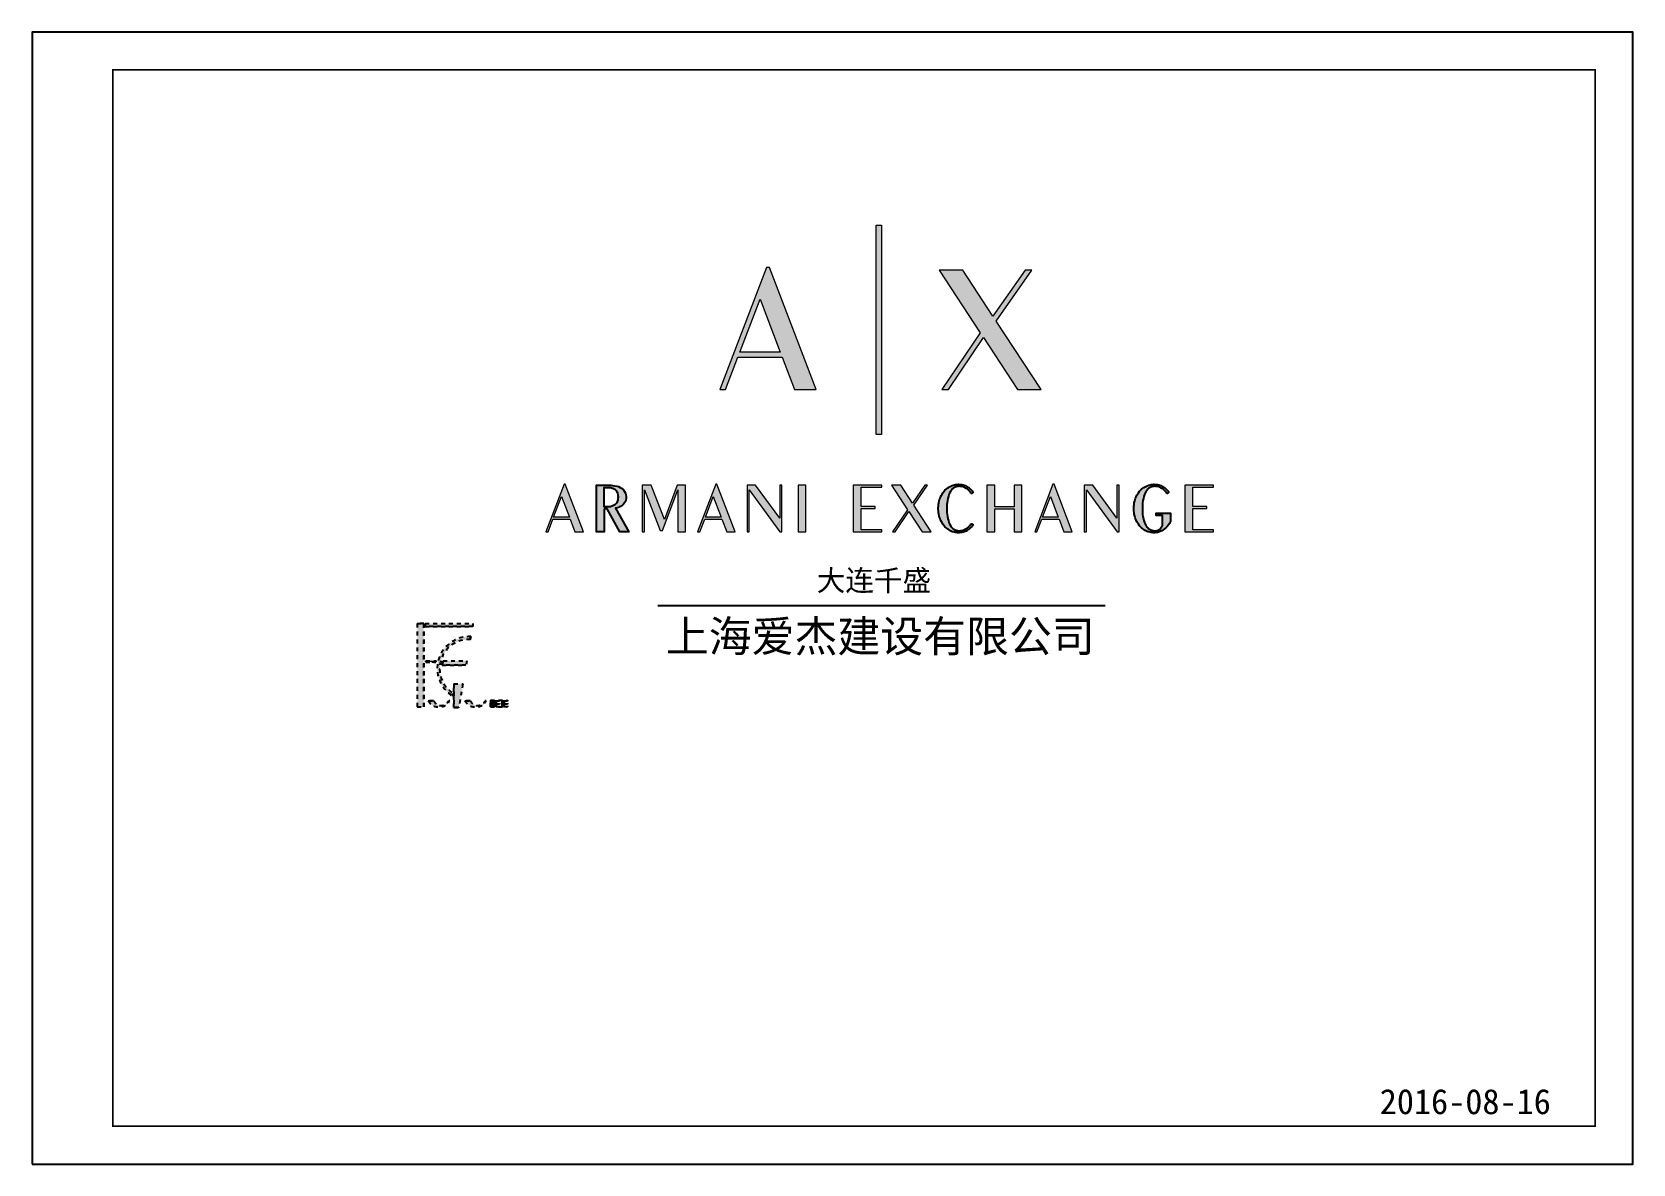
# Model space of a CAD drawing. Header units: millimetres. Extents: x 5896 to 6381, y 4295 to 4378.
# Drawn here: x 5895.56 to 5936.02, y 4349.31 to 4377.92 of the extents above; entities that cross this region are included whole.
import ezdxf

# ---------------------------------------------------------------- set-up
doc = ezdxf.new("R2010")
doc.units = ezdxf.units.MM
doc.linetypes.add('DASHDOT2', pattern=[0.5, 0.25, -0.125, 0, -0.125])
for name, color, linetype in [('AXlogo-pyramid', 6, 'Continuous'), ('SH Sheet', 252, 'Continuous'), ('图框', 254, 'Continuous')]:
    doc.layers.add(name, color=color, linetype=linetype)
doc.layers.add('COL-LOGO', color=7, linetype='Continuous', true_color=0xf8e268)
doc.layers.add('文字', color=6, linetype='Continuous', lineweight=5)
doc.styles.get("Standard").update_dxf_attribs({"font": 'Arial.ttf'})

msp = doc.modelspace()

# ---------------------------------------------------------------- texts
at = {"layer": '文字', "ltscale": 15, "attachment_point": 5}
for s, insert, char_height, width in [('{\\fSimSun|b0|i0|c134|p2;\\H0.83333x;\\C0;大连千盛}', (5916.837, 4364.029), 0.63586, 11.76349), ('{\\fLiSu|b0|i0|c134|p49;\\C251;上海爱杰建设有限公司}', (5916.997, 4362.601), 0.79483, 18.42508), ('{\\fSimSun|b0|i0|c0|p2;\\C251;201\\fSimSun|b0|i0|c134|p2;6\\fSimSun|b0|i0|c0|p2;-\\fSimSun|b0|i0|c134|p2;08\\fSimSun|b0|i0|c0|p2;-\\fSimSun|b0|i0|c134|p2;16}', (5931.784, 4350.88), 0.635865, 11.76349)]:
    msp.add_mtext(s, dxfattribs=dict(at, insert=insert, char_height=char_height, width=width))

# ---------------------------------------------------------------- blocks, each defined once
blk = doc.blocks.new('图标')
at = {"layer": 'SH Sheet', "linetype": 'DASHDOT2'}
for points in [[(31215.4, 14386.6), (31205.1, 14386.6), (31205.1, 14254), (31215.4, 14254)], [(31217.8, 14382), (31293.3, 14382), (31293.3, 14386.6), (31217.8, 14386.6)], [(31289.5, 14361.5), (31290.4, 14365.9, 0.780601), (31261.8, 14271.2), (31261.8, 14275.7, -0.761133)], [(31218.9, 14325.4), (31234.8, 14325.4), (31235.4, 14327.6), (31218.9, 14327.6)], [(31244.8, 14320.6), (31282.5, 14320.6), (31283.8, 14327.6), (31246.2, 14327.6)], [(31263.5, 14290.7), (31263.5, 14253.2), (31271, 14253.2), (31277.5, 14290.7)], [(31256.7, 14263.9), (31255.4, 14263.9, -0.607934), (31231, 14263.9), (31222.6, 14263.9, 0.584493), (31256.7, 14263.9)], [(31314.8, 14263.9), (31313.5, 14263.9, -0.607934), (31289.1, 14263.9), (31280.7, 14263.9, 0.584493), (31314.8, 14263.9)], [(31326.1, 14263), (31348.7, 14263), (31348.7, 14264.9), (31321.7, 14264.9), (31321.7, 14254.1), (31348.7, 14254.1), (31348.7, 14255.7), (31326.1, 14255.7), (31326.1, 14258.3), (31348.7, 14258.3), (31348.7, 14259.9), (31326.1, 14259.9)]]:
    blk.add_hatch(color=250, dxfattribs=at).paths.add_polyline_path(points, flags=0)
at = {"layer": 'SH Sheet', "color": 250, "linetype": 'DASHDOT2'}
for p, q in [((31205.1, 14386.6), (31205.1, 14254)), ((31205.1, 14386.6), (31215.4, 14386.6)), ((31215.4, 14386.6), (31215.4, 14254)), ((31217.8, 14386.6), (31217.8, 14382)), ((31217.8, 14386.6), (31293.3, 14386.6)), ((31217.8, 14382), (31293.3, 14382)), ((31293.3, 14386.6), (31293.3, 14382)), ((31290.4, 14365.9), (31289.5, 14361.5)), ((31218.9, 14327.6), (31218.9, 14325.4)), ((31218.9, 14327.6), (31235.4, 14327.6)), ((31218.9, 14325.4), (31234.8, 14325.4)), ((31235.4, 14327.6), (31234.8, 14325.4)), ((31246.2, 14327.6), (31244.8, 14320.6)), ((31244.8, 14320.6), (31282.5, 14320.6)), ((31246.2, 14327.6), (31283.8, 14327.6)), ((31283.8, 14327.6), (31282.5, 14320.6)), ((31263.5, 14290.7), (31263.5, 14253.2)), ((31263.5, 14290.7), (31277.5, 14290.7)), ((31277.5, 14290.7), (31271, 14253.2)), ((31222.6, 14263.9), (31231, 14263.9)), ((31255.4, 14263.9), (31256.7, 14263.9)), ((31261.8, 14275.7), (31261.8, 14271.2)), ((31280.7, 14263.9), (31289.1, 14263.9)), ((31313.5, 14263.9), (31314.8, 14263.9)), ((31321.7, 14264.9), (31321.7, 14254.1)), ((31321.7, 14264.9), (31348.7, 14264.9)), ((31326.1, 14263), (31326.1, 14259.9)), ((31326.1, 14263), (31348.7, 14263)), ((31326.1, 14259.9), (31348.7, 14259.9)), ((31326.1, 14258.3), (31326.1, 14255.7)), ((31326.1, 14258.3), (31348.7, 14258.3)), ((31326.1, 14255.7), (31348.7, 14255.7)), ((31348.7, 14264.9), (31348.7, 14263)), ((31348.7, 14259.9), (31348.7, 14258.3)), ((31348.7, 14255.7), (31348.7, 14254.1)), ((31205.1, 14254), (31215.4, 14254)), ((31263.5, 14253.2), (31271, 14253.2)), ((31321.7, 14254.1), (31348.7, 14254.1))]:
    blk.add_line(p, q, dxfattribs=at)
for points in [[(31215.4, 14386.6), (31205.1, 14386.6), (31205.1, 14254), (31215.4, 14254)], [(31217.8, 14382), (31217.8, 14386.6), (31293.3, 14386.6), (31293.3, 14382)], [(31218.9, 14325.4), (31218.9, 14327.6), (31235.4, 14327.6), (31234.8, 14325.4)], [(31244.8, 14320.6), (31246.2, 14327.6), (31283.8, 14327.6), (31282.5, 14320.6)], [(31263.5, 14290.7), (31277.5, 14290.7), (31271, 14253.2), (31263.5, 14253.2)], [(31326.1, 14263), (31326.1, 14259.9), (31348.7, 14259.9), (31348.7, 14258.3), (31326.1, 14258.3), (31326.1, 14255.7), (31348.7, 14255.7), (31348.7, 14254.1), (31321.7, 14254.1), (31321.7, 14264.9), (31348.7, 14264.9), (31348.7, 14263)]]:
    blk.add_lwpolyline(points, close=True, dxfattribs=at)
for points in [[(31289.5, 14361.5), (31290.4, 14365.9, 0.780601), (31261.8, 14271.2), (31261.8, 14275.7, -0.761133)], [(31256.7, 14263.9), (31255.4, 14263.9, -0.607934), (31231, 14263.9), (31222.6, 14263.9, 0.584493), (31256.7, 14263.9)], [(31314.8, 14263.9), (31313.5, 14263.9, -0.607934), (31289.1, 14263.9), (31280.7, 14263.9, 0.584493), (31314.8, 14263.9)]]:
    blk.add_lwpolyline(points, format="xyb", close=True, dxfattribs=at)
for centre, radius, start, end in [((31287.9, 14315), 51, 87.2468, 239.1493), ((31287.5, 14314.8), 46.8, 87.521, 236.6249), ((31239.6, 14273.5), 19.6, 209.3914, 330.6152), ((31243.2, 14270.3), 13.8, 207.4063, 332.5937), ((31297.8, 14273.5), 19.6, 209.3914, 330.6152), ((31301.3, 14270.3), 13.8, 207.4063, 332.5937)]:
    blk.add_arc(centre, radius, start, end, dxfattribs=at)

# ---------------------------------------------------------------- hatches: boundary and pattern name
at = {"layer": 'COL-LOGO'}
h = msp.add_hatch(color=0, dxfattribs=at)
h.dxf.hatch_style = 1
h.paths.add_polyline_path([(5915.38, 4368.887), (5914.196, 4371.973), (5914.124, 4371.973), (5912.939, 4368.887), (5913.087, 4368.887), (5913.399, 4369.704), (5914.52, 4369.704), (5914.832, 4368.887)])
h.paths.add_polyline_path([(5914.468, 4369.832), (5913.447, 4369.832), (5913.959, 4371.168)], flags=16)
h.paths.add_polyline_path([(5917.029, 4367.751), (5916.893, 4367.751), (5916.893, 4373.041), (5917.029, 4373.041)])
h.paths.add_polyline_path([(5919.082, 4371.905), (5918.486, 4371.905), (5919.526, 4370.32), (5918.55, 4368.887), (5918.718, 4368.887), (5919.606, 4370.196), (5920.47, 4368.887), (5921.067, 4368.887), (5919.93, 4370.616), (5920.827, 4371.905), (5920.659, 4371.905), (5919.846, 4370.74)])
h = msp.add_hatch(color=0, dxfattribs=at)
h.dxf.hatch_style = 1
h.paths.add_polyline_path([(5910.124, 4365.92), (5910.023, 4365.92), (5910.023, 4366.411), (5910.126, 4366.411), (5910.151, 4366.41), (5910.178, 4366.407), (5910.205, 4366.402), (5910.232, 4366.393), (5910.246, 4366.387), (5910.267, 4366.376), (5910.287, 4366.362), (5910.302, 4366.349), (5910.319, 4366.33), (5910.329, 4366.315), (5910.344, 4366.288), (5910.355, 4366.263), (5910.363, 4366.231), (5910.368, 4366.2), (5910.369, 4366.174), (5910.369, 4366.16), (5910.368, 4366.136), (5910.361, 4366.094), (5910.354, 4366.068), (5910.345, 4366.042), (5910.335, 4366.024), (5910.315, 4365.996), (5910.298, 4365.979), (5910.285, 4365.968), (5910.27, 4365.957), (5910.257, 4365.949), (5910.241, 4365.942), (5910.221, 4365.934), (5910.196, 4365.927), (5910.175, 4365.923), (5910.159, 4365.921), (5910.142, 4365.92), (5910.131, 4365.92)], flags=16)
h.paths.add_polyline_path([(5910.023, 4365.868), (5910.023, 4365.289), (5909.824, 4365.289), (5909.824, 4366.463), (5910.186, 4366.463), (5910.23, 4366.461), (5910.291, 4366.453), (5910.337, 4366.443), (5910.379, 4366.43), (5910.424, 4366.41), (5910.46, 4366.389), (5910.51, 4366.346), (5910.537, 4366.31), (5910.561, 4366.264), (5910.57, 4366.23), (5910.577, 4366.178), (5910.577, 4366.138), (5910.568, 4366.089), (5910.554, 4366.051), (5910.533, 4366.017), (5910.511, 4365.988), (5910.485, 4365.963), (5910.46, 4365.945), (5910.431, 4365.927), (5910.407, 4365.915), (5910.377, 4365.902), (5910.344, 4365.892), (5910.311, 4365.884), (5910.303, 4365.882), (5910.64, 4365.289), (5910.414, 4365.289), (5910.097, 4365.868)])
h.paths.add_polyline_path([(5912.778, 4366.176), (5912.976, 4365.657), (5912.579, 4365.657)], flags=16)
h.paths.add_polyline_path([(5913.118, 4365.289), (5913.331, 4365.289), (5912.87, 4366.489), (5912.842, 4366.489), (5912.382, 4365.289), (5912.439, 4365.289), (5912.561, 4365.607), (5912.996, 4365.607)])
h.paths.add_polyline_path([(5908.942, 4366.176), (5909.139, 4365.657), (5908.742, 4365.657)], flags=16)
h.paths.add_polyline_path([(5909.281, 4365.289), (5909.494, 4365.289), (5909.034, 4366.489), (5909.006, 4366.489), (5908.545, 4365.289), (5908.602, 4365.289), (5908.724, 4365.607), (5909.16, 4365.607)])
h.paths.add_polyline_path([(5911.865, 4366.463), (5911.542, 4365.599), (5911.205, 4366.463), (5910.982, 4366.463), (5910.982, 4365.289), (5911.038, 4365.289), (5911.038, 4366.351), (5911.438, 4365.317), (5911.493, 4365.317), (5911.877, 4366.351), (5911.877, 4365.289), (5912.076, 4365.289), (5912.076, 4366.463)])
h.paths.add_polyline_path([(5914.919, 4365.289), (5915.119, 4365.289), (5915.119, 4366.463), (5914.919, 4366.463)])
h.paths.add_polyline_path([(5913.631, 4366.463), (5913.631, 4365.289), (5913.687, 4365.289), (5913.687, 4366.351), (5914.462, 4365.289), (5914.512, 4365.289), (5914.513, 4366.463), (5914.457, 4366.463), (5914.457, 4365.63), (5913.846, 4366.463)])
h = msp.add_hatch(color=0, dxfattribs=at)
h.dxf.hatch_style = 1
h.paths.add_polyline_path([(5916.513, 4365.878), (5916.871, 4365.878), (5916.871, 4365.928), (5916.513, 4365.928), (5916.513, 4366.413), (5917.035, 4366.413), (5917.035, 4366.463), (5916.314, 4366.463), (5916.314, 4365.289), (5917.035, 4365.289), (5917.035, 4365.339), (5916.513, 4365.339)])
h.paths.add_polyline_path([(5918.053, 4365.289), (5918.285, 4365.289), (5917.843, 4365.962), (5918.191, 4366.463), (5918.126, 4366.463), (5917.81, 4366.01), (5917.513, 4366.463), (5917.281, 4366.463), (5917.685, 4365.846), (5917.306, 4365.289), (5917.371, 4365.289), (5917.717, 4365.798)])
h.paths.add_polyline_path([(5918.679, 4365.835), (5918.679, 4365.876), (5918.679, 4365.917), (5918.683, 4365.977), (5918.687, 4366.024), (5918.694, 4366.081), (5918.705, 4366.133), (5918.718, 4366.182), (5918.734, 4366.227), (5918.748, 4366.262), (5918.771, 4366.304), (5918.784, 4366.325), (5918.798, 4366.344), (5918.815, 4366.363), (5918.829, 4366.377), (5918.844, 4366.389), (5918.858, 4366.399), (5918.875, 4366.409), (5918.896, 4366.42), (5918.917, 4366.427), (5918.935, 4366.432), (5918.953, 4366.435), (5918.976, 4366.438), (5919, 4366.438), (5919.02, 4366.437), (5919.036, 4366.435), (5919.065, 4366.429), (5919.094, 4366.421), (5919.119, 4366.412), (5919.145, 4366.399), (5919.169, 4366.386), (5919.191, 4366.37), (5919.214, 4366.353), (5919.237, 4366.332), (5919.26, 4366.309), (5919.275, 4366.291), (5919.288, 4366.274), (5919.3, 4366.259), (5919.343, 4366.289), (5919.34, 4366.293), (5919.33, 4366.307), (5919.319, 4366.321), (5919.305, 4366.338), (5919.293, 4366.352), (5919.28, 4366.365), (5919.258, 4366.384), (5919.247, 4366.393), (5919.232, 4366.405), (5919.212, 4366.418), (5919.191, 4366.431), (5919.165, 4366.445), (5919.143, 4366.455), (5919.122, 4366.463), (5919.096, 4366.471), (5919.062, 4366.48), (5919.036, 4366.484), (5919.014, 4366.486), (5918.993, 4366.487), (5918.971, 4366.488), (5918.951, 4366.487), (5918.926, 4366.485), (5918.901, 4366.482), (5918.876, 4366.477), (5918.843, 4366.469), (5918.817, 4366.461), (5918.781, 4366.445), (5918.747, 4366.428), (5918.718, 4366.41), (5918.692, 4366.392), (5918.661, 4366.365), (5918.633, 4366.339), (5918.609, 4366.311), (5918.58, 4366.273), (5918.558, 4366.24), (5918.543, 4366.212), (5918.521, 4366.168), (5918.509, 4366.137), (5918.498, 4366.108), (5918.487, 4366.07), (5918.476, 4366.018), (5918.469, 4365.98), (5918.465, 4365.94), (5918.463, 4365.905), (5918.463, 4365.876), (5918.463, 4365.847), (5918.465, 4365.812), (5918.469, 4365.772), (5918.476, 4365.734), (5918.487, 4365.682), (5918.498, 4365.644), (5918.509, 4365.615), (5918.521, 4365.584), (5918.543, 4365.54), (5918.558, 4365.512), (5918.58, 4365.479), (5918.609, 4365.441), (5918.633, 4365.414), (5918.661, 4365.387), (5918.692, 4365.36), (5918.718, 4365.342), (5918.747, 4365.324), (5918.781, 4365.307), (5918.817, 4365.291), (5918.843, 4365.283), (5918.876, 4365.275), (5918.901, 4365.27), (5918.926, 4365.267), (5918.951, 4365.265), (5918.971, 4365.264), (5918.993, 4365.265), (5919.014, 4365.266), (5919.036, 4365.268), (5919.062, 4365.273), (5919.096, 4365.281), (5919.122, 4365.289), (5919.143, 4365.297), (5919.165, 4365.307), (5919.191, 4365.321), (5919.212, 4365.334), (5919.232, 4365.347), (5919.247, 4365.359), (5919.258, 4365.368), (5919.28, 4365.388), (5919.293, 4365.4), (5919.305, 4365.414), (5919.319, 4365.431), (5919.33, 4365.445), (5919.34, 4365.459), (5919.343, 4365.464), (5919.3, 4365.493), (5919.288, 4365.478), (5919.275, 4365.461), (5919.26, 4365.443), (5919.237, 4365.42), (5919.214, 4365.399), (5919.191, 4365.382), (5919.169, 4365.367), (5919.145, 4365.353), (5919.119, 4365.34), (5919.094, 4365.331), (5919.065, 4365.323), (5919.036, 4365.317), (5919.02, 4365.316), (5918.989, 4365.314), (5918.959, 4365.316), (5918.935, 4365.32), (5918.917, 4365.325), (5918.896, 4365.333), (5918.875, 4365.343), (5918.858, 4365.353), (5918.844, 4365.363), (5918.829, 4365.375), (5918.815, 4365.389), (5918.798, 4365.408), (5918.784, 4365.427), (5918.771, 4365.448), (5918.748, 4365.49), (5918.734, 4365.525), (5918.718, 4365.57), (5918.705, 4365.619), (5918.694, 4365.671), (5918.687, 4365.728), (5918.683, 4365.775)])
h.paths.add_polyline_path([(5919.894, 4365.867), (5920.378, 4365.867), (5920.378, 4365.289), (5920.577, 4365.289), (5920.577, 4366.463), (5920.378, 4366.463), (5920.378, 4365.917), (5919.894, 4365.917), (5919.894, 4366.463), (5919.694, 4366.463), (5919.694, 4365.289), (5919.894, 4365.289)])
h.paths.add_polyline_path([(5921.637, 4365.289), (5921.85, 4365.289), (5921.389, 4366.489), (5921.361, 4366.489), (5920.901, 4365.289), (5920.958, 4365.289), (5921.08, 4365.607), (5921.515, 4365.607)])
h.paths.add_polyline_path([(5921.495, 4365.657), (5921.098, 4365.657), (5921.297, 4366.176)], flags=16)
h.paths.add_polyline_path([(5922.368, 4366.463), (5922.153, 4366.463), (5922.153, 4365.289), (5922.21, 4365.289), (5922.21, 4366.351), (5922.985, 4365.289), (5923.034, 4365.289), (5923.036, 4366.463), (5922.98, 4366.463), (5922.98, 4365.63)])
h.paths.add_polyline_path([(5923.625, 4365.775), (5923.621, 4365.835), (5923.621, 4365.876), (5923.621, 4365.917), (5923.625, 4365.977), (5923.629, 4366.024), (5923.636, 4366.081), (5923.647, 4366.133), (5923.66, 4366.182), (5923.676, 4366.227), (5923.69, 4366.262), (5923.713, 4366.304), (5923.726, 4366.325), (5923.74, 4366.344), (5923.757, 4366.363), (5923.771, 4366.377), (5923.786, 4366.389), (5923.8, 4366.399), (5923.817, 4366.409), (5923.838, 4366.42), (5923.859, 4366.427), (5923.877, 4366.432), (5923.895, 4366.435), (5923.918, 4366.438), (5923.942, 4366.438), (5923.973, 4366.436), (5924.007, 4366.43), (5924.036, 4366.422), (5924.061, 4366.413), (5924.091, 4366.399), (5924.115, 4366.386), (5924.138, 4366.37), (5924.16, 4366.353), (5924.183, 4366.332), (5924.206, 4366.309), (5924.222, 4366.291), (5924.235, 4366.275), (5924.246, 4366.259), (5924.29, 4366.289), (5924.287, 4366.293), (5924.277, 4366.307), (5924.266, 4366.321), (5924.252, 4366.338), (5924.239, 4366.352), (5924.226, 4366.365), (5924.205, 4366.384), (5924.194, 4366.393), (5924.179, 4366.405), (5924.159, 4366.418), (5924.138, 4366.431), (5924.112, 4366.445), (5924.089, 4366.455), (5924.065, 4366.464), (5924.038, 4366.472), (5924.004, 4366.48), (5923.978, 4366.484), (5923.956, 4366.486), (5923.935, 4366.487), (5923.913, 4366.488), (5923.893, 4366.487), (5923.868, 4366.485), (5923.843, 4366.482), (5923.818, 4366.477), (5923.785, 4366.469), (5923.759, 4366.461), (5923.723, 4366.445), (5923.689, 4366.428), (5923.66, 4366.41), (5923.634, 4366.392), (5923.603, 4366.365), (5923.575, 4366.339), (5923.551, 4366.311), (5923.522, 4366.273), (5923.5, 4366.24), (5923.485, 4366.212), (5923.463, 4366.168), (5923.451, 4366.137), (5923.44, 4366.108), (5923.429, 4366.07), (5923.418, 4366.018), (5923.411, 4365.98), (5923.407, 4365.94), (5923.405, 4365.905), (5923.404, 4365.876), (5923.405, 4365.847), (5923.407, 4365.812), (5923.411, 4365.772), (5923.418, 4365.734), (5923.429, 4365.682), (5923.44, 4365.644), (5923.451, 4365.615), (5923.463, 4365.584), (5923.485, 4365.54), (5923.5, 4365.512), (5923.522, 4365.479), (5923.551, 4365.441), (5923.575, 4365.414), (5923.603, 4365.387), (5923.634, 4365.36), (5923.66, 4365.342), (5923.689, 4365.324), (5923.723, 4365.307), (5923.759, 4365.291), (5923.785, 4365.283), (5923.818, 4365.275), (5923.843, 4365.27), (5923.868, 4365.267), (5923.893, 4365.265), (5923.913, 4365.264), (5923.935, 4365.265), (5923.956, 4365.266), (5923.978, 4365.268), (5924.004, 4365.273), (5924.028, 4365.279), (5924.07, 4365.293), (5924.113, 4365.313), (5924.15, 4365.336), (5924.185, 4365.36), (5924.211, 4365.385), (5924.233, 4365.406), (5924.257, 4365.432), (5924.276, 4365.456), (5924.29, 4365.474), (5924.306, 4365.498), (5924.32, 4365.521), (5924.329, 4365.537), (5924.329, 4365.756), (5923.97, 4365.756), (5923.97, 4365.703), (5924.133, 4365.703), (5924.133, 4365.467), (5924.129, 4365.446), (5924.119, 4365.419), (5924.103, 4365.394), (5924.083, 4365.37), (5924.068, 4365.358), (5924.052, 4365.346), (5924.031, 4365.335), (5924.008, 4365.325), (5923.985, 4365.319), (5923.964, 4365.316), (5923.931, 4365.314), (5923.901, 4365.316), (5923.877, 4365.32), (5923.859, 4365.325), (5923.838, 4365.333), (5923.817, 4365.343), (5923.8, 4365.353), (5923.786, 4365.363), (5923.771, 4365.375), (5923.757, 4365.389), (5923.74, 4365.408), (5923.726, 4365.427), (5923.713, 4365.448), (5923.69, 4365.49), (5923.676, 4365.525), (5923.66, 4365.57), (5923.647, 4365.619), (5923.636, 4365.671), (5923.629, 4365.728)])
h.paths.add_polyline_path([(5924.894, 4365.878), (5925.253, 4365.878), (5925.253, 4365.928), (5924.894, 4365.928), (5924.894, 4366.413), (5925.422, 4366.413), (5925.422, 4366.463), (5924.695, 4366.463), (5924.695, 4365.289), (5925.422, 4365.289), (5925.422, 4365.339), (5924.894, 4365.339)])

# ---------------------------------------------------------------- linework, layer by layer
msp.add_line((5911.379, 4363.426), (5922.68, 4363.426))
at = {"layer": 'AXlogo-pyramid', "color": 0, "lineweight": 0}
for points in [[(5917.029, 4367.751), (5916.893, 4367.751), (5916.893, 4373.041), (5917.029, 4373.041), (5917.029, 4367.751)], [(5915.38, 4368.887), (5914.196, 4371.973), (5914.124, 4371.973), (5912.939, 4368.887), (5913.087, 4368.887), (5913.399, 4369.704), (5914.52, 4369.704), (5914.832, 4368.887), (5915.38, 4368.887)], [(5919.082, 4371.905), (5918.486, 4371.905), (5919.526, 4370.32), (5918.55, 4368.887), (5918.718, 4368.887), (5919.606, 4370.196), (5920.47, 4368.887), (5921.067, 4368.887), (5919.93, 4370.616), (5920.827, 4371.905), (5920.659, 4371.905), (5919.846, 4370.74), (5919.082, 4371.905)], [(5914.468, 4369.832), (5913.447, 4369.832), (5913.959, 4371.168), (5914.468, 4369.832)], [(5909.281, 4365.289), (5909.494, 4365.289), (5909.034, 4366.489), (5909.006, 4366.489), (5908.545, 4365.289), (5908.602, 4365.289), (5908.724, 4365.607), (5909.16, 4365.607), (5909.281, 4365.289)], [(5913.118, 4365.289), (5913.331, 4365.289), (5912.87, 4366.489), (5912.842, 4366.489), (5912.382, 4365.289), (5912.439, 4365.289), (5912.561, 4365.607), (5912.996, 4365.607), (5913.118, 4365.289)], [(5921.637, 4365.289), (5921.85, 4365.289), (5921.389, 4366.489), (5921.361, 4366.489), (5920.901, 4365.289), (5920.958, 4365.289), (5921.08, 4365.607), (5921.515, 4365.607), (5921.637, 4365.289)], [(5908.942, 4366.176), (5909.139, 4365.657), (5908.742, 4365.657), (5908.942, 4366.176)], [(5911.865, 4366.463), (5911.542, 4365.599), (5911.205, 4366.463), (5910.982, 4366.463), (5910.982, 4365.289), (5911.038, 4365.289), (5911.038, 4366.351), (5911.438, 4365.317), (5911.493, 4365.317), (5911.877, 4366.351), (5911.877, 4365.289), (5912.076, 4365.289), (5912.076, 4366.463), (5911.865, 4366.463)], [(5912.778, 4366.176), (5912.976, 4365.657), (5912.579, 4365.657), (5912.778, 4366.176)], [(5913.631, 4366.463), (5913.631, 4365.289), (5913.687, 4365.289), (5913.687, 4366.351), (5914.462, 4365.289), (5914.512, 4365.289), (5914.513, 4366.463), (5914.457, 4366.463), (5914.457, 4365.63), (5913.846, 4366.463), (5913.631, 4366.463)], [(5914.919, 4365.289), (5915.119, 4365.289), (5915.119, 4366.463), (5914.919, 4366.463), (5914.919, 4365.289)], [(5916.314, 4366.463), (5916.314, 4365.289), (5917.035, 4365.289), (5917.035, 4365.339), (5916.513, 4365.339), (5916.513, 4365.878), (5916.871, 4365.878), (5916.871, 4365.928), (5916.513, 4365.928), (5916.513, 4366.413), (5917.035, 4366.413), (5917.035, 4366.463), (5916.314, 4366.463)], [(5917.513, 4366.463), (5917.281, 4366.463), (5917.685, 4365.846), (5917.306, 4365.289), (5917.371, 4365.289), (5917.717, 4365.798), (5918.053, 4365.289), (5918.285, 4365.289), (5917.843, 4365.962), (5918.191, 4366.463), (5918.126, 4366.463), (5917.81, 4366.01), (5917.513, 4366.463)], [(5920.378, 4366.463), (5920.378, 4365.917), (5919.894, 4365.917), (5919.894, 4366.463), (5919.694, 4366.463), (5919.694, 4365.289), (5919.894, 4365.289), (5919.894, 4365.867), (5920.378, 4365.867), (5920.378, 4365.289), (5920.577, 4365.289), (5920.577, 4366.463), (5920.378, 4366.463)], [(5921.297, 4366.176), (5921.495, 4365.657), (5921.098, 4365.657), (5921.297, 4366.176)], [(5922.153, 4366.463), (5922.153, 4365.289), (5922.21, 4365.289), (5922.21, 4366.351), (5922.985, 4365.289), (5923.034, 4365.289), (5923.036, 4366.463), (5922.98, 4366.463), (5922.98, 4365.63), (5922.368, 4366.463), (5922.153, 4366.463)], [(5924.695, 4366.463), (5924.695, 4365.289), (5925.422, 4365.289), (5925.422, 4365.339), (5924.894, 4365.339), (5924.894, 4365.878), (5925.253, 4365.878), (5925.253, 4365.928), (5924.894, 4365.928), (5924.894, 4366.413), (5925.422, 4366.413), (5925.422, 4366.463), (5924.695, 4366.463)]]:
    msp.add_lwpolyline(points, dxfattribs=at)
at = {"layer": 'AXlogo-pyramid', "color": 0}
for points in [[(5918.679, 4365.876), (5918.679, 4365.835), (5918.683, 4365.775), (5918.687, 4365.728), (5918.694, 4365.671), (5918.705, 4365.619), (5918.718, 4365.57), (5918.734, 4365.525), (5918.748, 4365.49), (5918.771, 4365.448), (5918.784, 4365.427), (5918.798, 4365.408), (5918.815, 4365.389), (5918.829, 4365.375), (5918.844, 4365.363), (5918.858, 4365.353), (5918.875, 4365.343), (5918.89, 4365.335), (5918.901, 4365.331), (5918.917, 4365.325), (5918.935, 4365.32), (5918.953, 4365.317), (5918.966, 4365.316), (5918.983, 4365.314), (5919, 4365.314), (5919.02, 4365.316), (5919.036, 4365.317), (5919.065, 4365.323), (5919.094, 4365.331), (5919.119, 4365.34), (5919.145, 4365.353), (5919.169, 4365.367), (5919.191, 4365.382), (5919.214, 4365.399), (5919.237, 4365.42), (5919.26, 4365.443), (5919.275, 4365.461), (5919.288, 4365.478), (5919.3, 4365.493), (5919.343, 4365.464), (5919.34, 4365.459), (5919.33, 4365.445), (5919.319, 4365.431), (5919.305, 4365.414), (5919.293, 4365.4), (5919.28, 4365.388), (5919.258, 4365.368), (5919.247, 4365.359), (5919.232, 4365.347), (5919.212, 4365.334), (5919.191, 4365.321), (5919.165, 4365.307), (5919.143, 4365.297), (5919.122, 4365.289), (5919.096, 4365.281), (5919.062, 4365.273), (5919.036, 4365.268), (5919.014, 4365.266), (5918.993, 4365.265), (5918.971, 4365.264), (5918.951, 4365.265), (5918.926, 4365.267), (5918.901, 4365.27), (5918.876, 4365.275), (5918.843, 4365.283), (5918.817, 4365.291), (5918.781, 4365.307), (5918.747, 4365.324), (5918.718, 4365.342), (5918.692, 4365.36), (5918.661, 4365.387), (5918.633, 4365.414), (5918.609, 4365.441), (5918.58, 4365.479), (5918.558, 4365.512), (5918.543, 4365.54), (5918.521, 4365.584), (5918.509, 4365.615), (5918.498, 4365.644), (5918.487, 4365.682), (5918.476, 4365.734), (5918.469, 4365.772), (5918.465, 4365.812), (5918.463, 4365.847), (5918.463, 4365.876), (5918.463, 4365.905), (5918.465, 4365.94), (5918.469, 4365.98), (5918.476, 4366.018), (5918.487, 4366.07), (5918.498, 4366.108), (5918.509, 4366.137), (5918.521, 4366.168), (5918.543, 4366.212), (5918.558, 4366.24), (5918.58, 4366.273), (5918.609, 4366.311), (5918.633, 4366.339), (5918.661, 4366.365), (5918.692, 4366.392), (5918.718, 4366.41), (5918.747, 4366.428), (5918.781, 4366.445), (5918.817, 4366.461), (5918.843, 4366.469), (5918.876, 4366.477), (5918.901, 4366.482), (5918.926, 4366.485), (5918.951, 4366.487), (5918.971, 4366.488), (5918.993, 4366.487), (5919.014, 4366.486), (5919.036, 4366.484), (5919.062, 4366.48), (5919.096, 4366.471), (5919.122, 4366.463), (5919.143, 4366.455), (5919.165, 4366.445), (5919.191, 4366.431), (5919.212, 4366.418), (5919.232, 4366.405), (5919.247, 4366.393), (5919.258, 4366.384), (5919.28, 4366.365), (5919.293, 4366.352), (5919.305, 4366.338), (5919.319, 4366.321), (5919.33, 4366.307), (5919.34, 4366.293), (5919.343, 4366.289), (5919.3, 4366.259), (5919.288, 4366.274), (5919.275, 4366.291), (5919.26, 4366.309), (5919.237, 4366.332), (5919.214, 4366.353), (5919.191, 4366.37), (5919.169, 4366.386), (5919.145, 4366.399), (5919.119, 4366.412), (5919.094, 4366.421), (5919.065, 4366.429), (5919.036, 4366.435), (5919.02, 4366.437), (5919, 4366.438), (5918.983, 4366.438), (5918.966, 4366.437), (5918.953, 4366.435), (5918.935, 4366.432), (5918.917, 4366.427), (5918.901, 4366.421), (5918.89, 4366.417), (5918.875, 4366.409), (5918.858, 4366.399), (5918.844, 4366.389), (5918.829, 4366.377), (5918.815, 4366.363), (5918.798, 4366.344), (5918.784, 4366.325), (5918.771, 4366.304), (5918.748, 4366.262), (5918.734, 4366.227), (5918.718, 4366.182), (5918.705, 4366.133), (5918.694, 4366.081), (5918.687, 4366.024), (5918.683, 4365.977), (5918.679, 4365.917)], [(5924.028, 4365.279), (5924.004, 4365.273), (5923.978, 4365.268), (5923.956, 4365.266), (5923.935, 4365.265), (5923.913, 4365.264), (5923.893, 4365.265), (5923.868, 4365.267), (5923.843, 4365.27), (5923.818, 4365.275), (5923.785, 4365.283), (5923.759, 4365.291), (5923.723, 4365.307), (5923.689, 4365.324), (5923.66, 4365.342), (5923.634, 4365.36), (5923.603, 4365.387), (5923.575, 4365.414), (5923.551, 4365.441), (5923.522, 4365.479), (5923.5, 4365.512), (5923.485, 4365.54), (5923.463, 4365.584), (5923.451, 4365.615), (5923.44, 4365.644), (5923.429, 4365.682), (5923.418, 4365.734), (5923.411, 4365.772), (5923.407, 4365.812), (5923.405, 4365.847), (5923.404, 4365.876), (5923.405, 4365.905), (5923.407, 4365.94), (5923.411, 4365.98), (5923.418, 4366.018), (5923.429, 4366.07), (5923.44, 4366.108), (5923.451, 4366.137), (5923.463, 4366.168), (5923.485, 4366.212), (5923.5, 4366.24), (5923.522, 4366.273), (5923.551, 4366.311), (5923.575, 4366.339), (5923.603, 4366.365), (5923.634, 4366.392), (5923.66, 4366.41), (5923.689, 4366.428), (5923.723, 4366.445), (5923.759, 4366.461), (5923.785, 4366.469), (5923.818, 4366.477), (5923.843, 4366.482), (5923.868, 4366.485), (5923.893, 4366.487), (5923.913, 4366.488), (5923.935, 4366.487), (5923.956, 4366.486), (5923.978, 4366.484), (5924.004, 4366.48), (5924.038, 4366.472), (5924.065, 4366.464), (5924.089, 4366.455), (5924.112, 4366.445), (5924.138, 4366.431), (5924.159, 4366.418), (5924.179, 4366.405), (5924.194, 4366.393), (5924.205, 4366.384), (5924.226, 4366.365), (5924.239, 4366.352), (5924.252, 4366.338), (5924.266, 4366.321), (5924.277, 4366.307), (5924.287, 4366.293), (5924.29, 4366.289), (5924.246, 4366.259), (5924.235, 4366.275), (5924.222, 4366.291), (5924.206, 4366.309), (5924.183, 4366.332), (5924.16, 4366.353), (5924.138, 4366.37), (5924.115, 4366.386), (5924.091, 4366.399), (5924.061, 4366.413), (5924.036, 4366.422), (5924.007, 4366.43), (5923.978, 4366.435), (5923.962, 4366.437), (5923.942, 4366.438), (5923.925, 4366.438), (5923.908, 4366.437), (5923.895, 4366.435), (5923.877, 4366.432), (5923.859, 4366.427), (5923.843, 4366.421), (5923.832, 4366.417), (5923.817, 4366.409), (5923.8, 4366.399), (5923.786, 4366.389), (5923.771, 4366.377), (5923.757, 4366.363), (5923.74, 4366.344), (5923.726, 4366.325), (5923.713, 4366.304), (5923.69, 4366.262), (5923.676, 4366.227), (5923.66, 4366.182), (5923.647, 4366.133), (5923.636, 4366.081), (5923.629, 4366.024), (5923.625, 4365.977), (5923.621, 4365.917), (5923.621, 4365.876), (5923.621, 4365.835), (5923.625, 4365.775), (5923.629, 4365.728), (5923.636, 4365.671), (5923.647, 4365.619), (5923.66, 4365.57), (5923.676, 4365.525), (5923.69, 4365.49), (5923.713, 4365.448), (5923.726, 4365.427), (5923.74, 4365.408), (5923.757, 4365.389), (5923.771, 4365.375), (5923.786, 4365.363), (5923.8, 4365.353), (5923.817, 4365.343), (5923.832, 4365.335), (5923.843, 4365.331), (5923.859, 4365.325), (5923.877, 4365.32), (5923.895, 4365.317), (5923.908, 4365.316), (5923.925, 4365.314), (5923.942, 4365.314), (5923.962, 4365.316), (5923.967, 4365.316), (5923.979, 4365.318), (5923.992, 4365.321), (5924.003, 4365.324), (5924.016, 4365.328), (5924.026, 4365.332), (5924.037, 4365.338), (5924.049, 4365.344), (5924.058, 4365.351), (5924.068, 4365.358), (5924.078, 4365.366), (5924.09, 4365.378), (5924.1, 4365.389), (5924.109, 4365.403), (5924.116, 4365.415), (5924.123, 4365.429), (5924.128, 4365.442), (5924.13, 4365.453), (5924.132, 4365.461), (5924.133, 4365.469), (5924.133, 4365.475), (5924.133, 4365.703), (5923.97, 4365.703), (5923.97, 4365.756), (5924.329, 4365.756), (5924.329, 4365.537), (5924.32, 4365.521), (5924.306, 4365.498), (5924.29, 4365.474), (5924.276, 4365.456), (5924.257, 4365.432), (5924.233, 4365.406), (5924.211, 4365.385), (5924.185, 4365.36), (5924.15, 4365.336), (5924.113, 4365.313), (5924.07, 4365.293)], [(5910.023, 4365.868), (5910.023, 4365.289), (5909.824, 4365.289), (5909.824, 4366.463), (5910.186, 4366.463), (5910.23, 4366.461), (5910.291, 4366.453), (5910.337, 4366.443), (5910.379, 4366.43), (5910.424, 4366.41), (5910.46, 4366.389), (5910.51, 4366.346), (5910.537, 4366.31), (5910.561, 4366.264), (5910.57, 4366.23), (5910.577, 4366.178), (5910.577, 4366.138), (5910.568, 4366.089), (5910.554, 4366.051), (5910.533, 4366.017), (5910.511, 4365.988), (5910.485, 4365.963), (5910.46, 4365.945), (5910.431, 4365.927), (5910.407, 4365.915), (5910.377, 4365.902), (5910.344, 4365.892), (5910.311, 4365.884), (5910.303, 4365.882), (5910.64, 4365.289), (5910.414, 4365.289), (5910.097, 4365.868)], [(5910.124, 4365.92), (5910.023, 4365.92), (5910.023, 4366.411), (5910.126, 4366.411), (5910.151, 4366.41), (5910.178, 4366.407), (5910.205, 4366.402), (5910.232, 4366.393), (5910.246, 4366.387), (5910.267, 4366.376), (5910.287, 4366.362), (5910.302, 4366.349), (5910.319, 4366.33), (5910.329, 4366.315), (5910.344, 4366.288), (5910.355, 4366.263), (5910.363, 4366.231), (5910.368, 4366.2), (5910.369, 4366.174), (5910.369, 4366.16), (5910.368, 4366.136), (5910.361, 4366.094), (5910.354, 4366.068), (5910.345, 4366.042), (5910.335, 4366.024), (5910.315, 4365.996), (5910.298, 4365.979), (5910.285, 4365.968), (5910.27, 4365.957), (5910.257, 4365.949), (5910.241, 4365.942), (5910.221, 4365.934), (5910.196, 4365.927), (5910.175, 4365.923), (5910.159, 4365.921), (5910.142, 4365.92), (5910.131, 4365.92)]]:
    msp.add_lwpolyline(points, close=True, dxfattribs=at)
at = {"layer": '图框', "color": 7}
msp.add_lwpolyline([(5895.558, 4349.307), (5936.022, 4349.307), (5936.022, 4377.921), (5895.558, 4377.921)], close=True, dxfattribs=at)
at = {"layer": '图框', "const_width": 0.0409}
msp.add_lwpolyline([(5897.601, 4376.968), (5935.068, 4376.968), (5935.068, 4350.261), (5897.601, 4350.261)], close=True, dxfattribs=at)

# ---------------------------------------------------------------- block references
at = {"layer": '文字', "color": 12, "xscale": 0.01589661319450306, "yscale": 0.01589661319450306, "zscale": 0.01589661319450306}
msp.add_blockref('图标', (5409.239, 4134.269), dxfattribs=at)

msp.set_redraw_order([(e.dxf.handle, doc.entitydb.next_handle()) for e in msp.query("TEXT MTEXT ATTDEF DIMENSION ARC_DIMENSION")])  # texts and dimensions are drawn at this point

doc.saveas('drawing.dxf')
